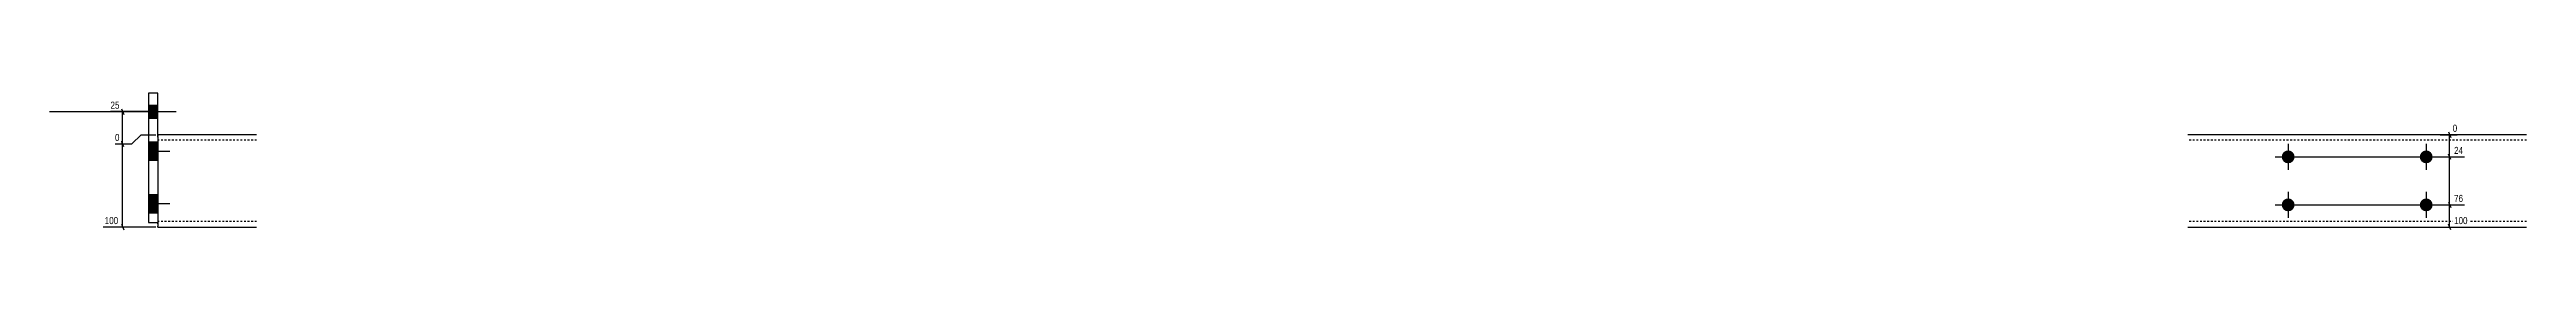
# Model space of a CAD drawing. Header units: millimetres. Extents: x 19 to 35337, y 5 to 1131.
# Drawn here: x 19462 to 22153, y 5 to 153 of the extents above; entities that cross this region are included whole.
import ezdxf

# ---------------------------------------------------------------- set-up
doc = ezdxf.new("R2010")
doc.units = ezdxf.units.MM
doc.linetypes.add('DXK_LINE_DOT2', pattern=[3.9198, 1.9599, -1.9599])
doc.layers.add('MÅLSÆTNING', color=7, linetype='Continuous')
doc.layers.add('STÅL', color=7, linetype='Continuous')
doc.styles.add('Arial Narrow', font='ARIALN.TTF', dxfattribs={"height": 0.2})

msp = doc.modelspace()

# ---------------------------------------------------------------- hatches: boundary and pattern name
at = {"layer": 'STÅL', "linetype": 'Continuous'}
for points in [[(19569.2, 139.8), (19569.2, 125.8), (19579.2, 125.8), (19579.2, 139.8)], [(19569.2, 139.8), (19569.2, 125.8), (19579.2, 125.8), (19579.2, 139.8)], [(19579.2, 79.8), (19579.2, 99.8), (19569.2, 99.8), (19569.2, 79.8)], [(21894.2, 90.8, -1), (21894.2, 76.8, -1)], [(22044.2, 90.8, -1), (22044.2, 76.8, -1)], [(19579.2, 22.8), (19579.2, 42.8), (19569.2, 42.8), (19569.2, 22.8)], [(21894.2, 38.8, -1), (21894.2, 24.8, -1)], [(22044.2, 38.8, -1), (22044.2, 24.8, -1)]]:
    msp.add_hatch(color=96, dxfattribs=at).paths.add_polyline_path(points)

# ---------------------------------------------------------------- linework, layer by layer
at = {"layer": 'MÅLSÆTNING', "color": 7, "linetype": 'Continuous'}
for p, q in [((19539.9, 135.8), (19542.3, 129.8)), ((19577.2, 132.8), (19527.9, 132.8)), ((19541.1, 97.8), (19541.1, 132.8)), ((19551.1, 97.8), (19561.1, 107.8)), ((19551.1, 97.8), (19561.1, 107.8)), ((19561.1, 107.8), (19577.2, 107.8)), ((19561.1, 107.8), (19577.2, 107.8)), ((22059.5, 107.8), (22077.9, 107.8)), ((22068.4, 110.8), (22070.8, 104.8)), ((22069.6, 83.8), (22069.6, 107.8)), ((19532.8, 97.8), (19551.1, 97.8)), ((19532.8, 97.8), (19551.1, 97.8)), ((19542.3, 94.8), (19539.9, 100.8)), ((19542.3, 94.8), (19539.9, 100.8)), ((19541.1, 7.8), (19541.1, 97.8)), ((21896.2, 83.8), (22085.7, 83.8)), ((21896.2, 83.8), (22085.7, 83.8)), ((22070.8, 80.8), (22068.4, 86.8)), ((22070.8, 80.8), (22068.4, 86.8)), ((22069.6, 31.8), (22069.6, 83.8)), ((21896.2, 31.8), (22085.7, 31.8)), ((21896.2, 31.8), (22085.7, 31.8)), ((22068.4, 34.8), (22070.8, 28.8)), ((22068.4, 34.8), (22070.8, 28.8)), ((22069.6, 7.8), (22069.6, 31.8)), ((19577.2, 7.8), (19520.1, 7.8)), ((19539.9, 10.8), (19542.3, 4.8)), ((22059.5, 7.8), (22090.5, 7.8)), ((22070.8, 4.8), (22068.4, 10.8))]:
    msp.add_line(p, q, dxfattribs=at)
at = {"layer": 'STÅL', "color": 2, "linetype": 'Continuous'}
for p, q in [((19579.2, 152.8), (19569.2, 152.8)), ((19569.2, 152.8), (19569.2, 12.8)), ((19579.2, 105.3), (19579.2, 152.8)), ((19686.7, 107.8), (19579.2, 107.8)), ((22153.2, 107.8), (21785.2, 107.8)), ((19579.2, 105.3), (19579.2, 19.8)), ((19569.2, 12.8), (19579.2, 12.8)), ((19579.2, 19.8), (19579.2, 8.7)), ((19579.2, 7.8), (19579.2, 8.7)), ((19579.2, 7.8), (19686.7, 7.8)), ((21785.2, 7.8), (22153.2, 7.8))]:
    msp.add_line(p, q, dxfattribs=at)
at = {"layer": 'STÅL', "color": 96, "linetype": 'Continuous'}
for p, q in [((19569.2, 139.8), (19579.2, 139.8)), ((19569.2, 139.8), (19579.2, 139.8)), ((19461.7, 132.8), (19599.2, 132.8)), ((19461.7, 132.8), (19599.2, 132.8)), ((19569.2, 125.8), (19579.2, 125.8)), ((19569.2, 125.8), (19579.2, 125.8)), ((19579.2, 99.8), (19569.2, 99.8)), ((19592.2, 89.8), (19569.2, 89.8)), ((21880.2, 83.8), (21908.2, 83.8)), ((21894.2, 97.8), (21894.2, 69.8)), ((22030.2, 83.8), (22058.2, 83.8)), ((22044.2, 97.8), (22044.2, 69.8)), ((19579.2, 79.8), (19569.2, 79.8)), ((19579.2, 42.8), (19569.2, 42.8)), ((19592.2, 32.8), (19569.2, 32.8)), ((21880.2, 31.8), (21908.2, 31.8)), ((21894.2, 45.8), (21894.2, 17.8)), ((22030.2, 31.8), (22058.2, 31.8)), ((22044.2, 45.8), (22044.2, 17.8)), ((19579.2, 22.8), (19569.2, 22.8))]:
    msp.add_line(p, q, dxfattribs=at)
at = {"layer": 'STÅL', "color": 7, "linetype": 'DXK_LINE_DOT2'}
for p, q in [((19579.2, 107.8), (19579.2, 105.3)), ((19579.2, 105.3), (19579.2, 12.8)), ((19686.7, 101.8), (19579.2, 101.8)), ((22153.2, 101.8), (21785.2, 101.8)), ((19686.7, 13.8), (19579.2, 13.8)), ((19579.2, 11.3), (19579.2, 12.8)), ((22153.2, 13.8), (21785.2, 13.8))]:
    msp.add_line(p, q, dxfattribs=at)

# ---------------------------------------------------------------- next in the draw order: wipeouts: each hides what was drawn before it
at = {"color": 0, "linetype": 'Continuous'}
for points in [[(19539.3, 134.4), (19539.3, 145.6), (19526.3, 145.6), (19526.3, 134.4)], [(19539.3, 99.4), (19539.3, 110.6), (19531.2, 110.6), (19531.2, 99.4)], [(22079.5, 109.4), (22079.5, 120.6), (22071.4, 120.6), (22071.4, 109.4)], [(22085.8, 33.4), (22085.8, 44.6), (22072.9, 44.6), (22072.9, 33.4)], [(19537.8, 9.4), (19537.8, 20.6), (19520, 20.6), (19520, 9.4)]]:
    msp.add_wipeout(points, dxfattribs=at).dxf.layer = 'MÅLSÆTNING'

# ---------------------------------------------------------------- next in the draw order: texts
at = {"layer": 'MÅLSÆTNING', "color": 3, "linetype": 'Continuous', "style": 'Arial Narrow'}
for s, p in [('25', (19527.9, 136)), ('0', (19532.8, 101)), ('0', (22073, 111)), ('76', (22074.5, 35)), ('100', (19521.6, 11))]:
    msp.add_text(s, height=7.64, dxfattribs=at).set_placement(p)

# ---------------------------------------------------------------- next in the draw order: wipeouts: each hides what was drawn before it
at = {"color": 0, "linetype": 'Continuous'}
for points in [[(22085.8, 85.4), (22085.8, 96.6), (22072.9, 96.6), (22072.9, 85.4)], [(22090.7, 9.4), (22090.7, 20.6), (22072.9, 20.6), (22072.9, 9.4)]]:
    msp.add_wipeout(points, dxfattribs=at).dxf.layer = 'MÅLSÆTNING'

# ---------------------------------------------------------------- next in the draw order: texts
at = {"layer": 'MÅLSÆTNING', "color": 3, "linetype": 'Continuous', "style": 'Arial Narrow'}
for s, p in [('24', (22074.5, 87)), ('100', (22074.5, 11))]:
    msp.add_text(s, height=7.64, dxfattribs=at).set_placement(p)

doc.saveas('drawing.dxf')
